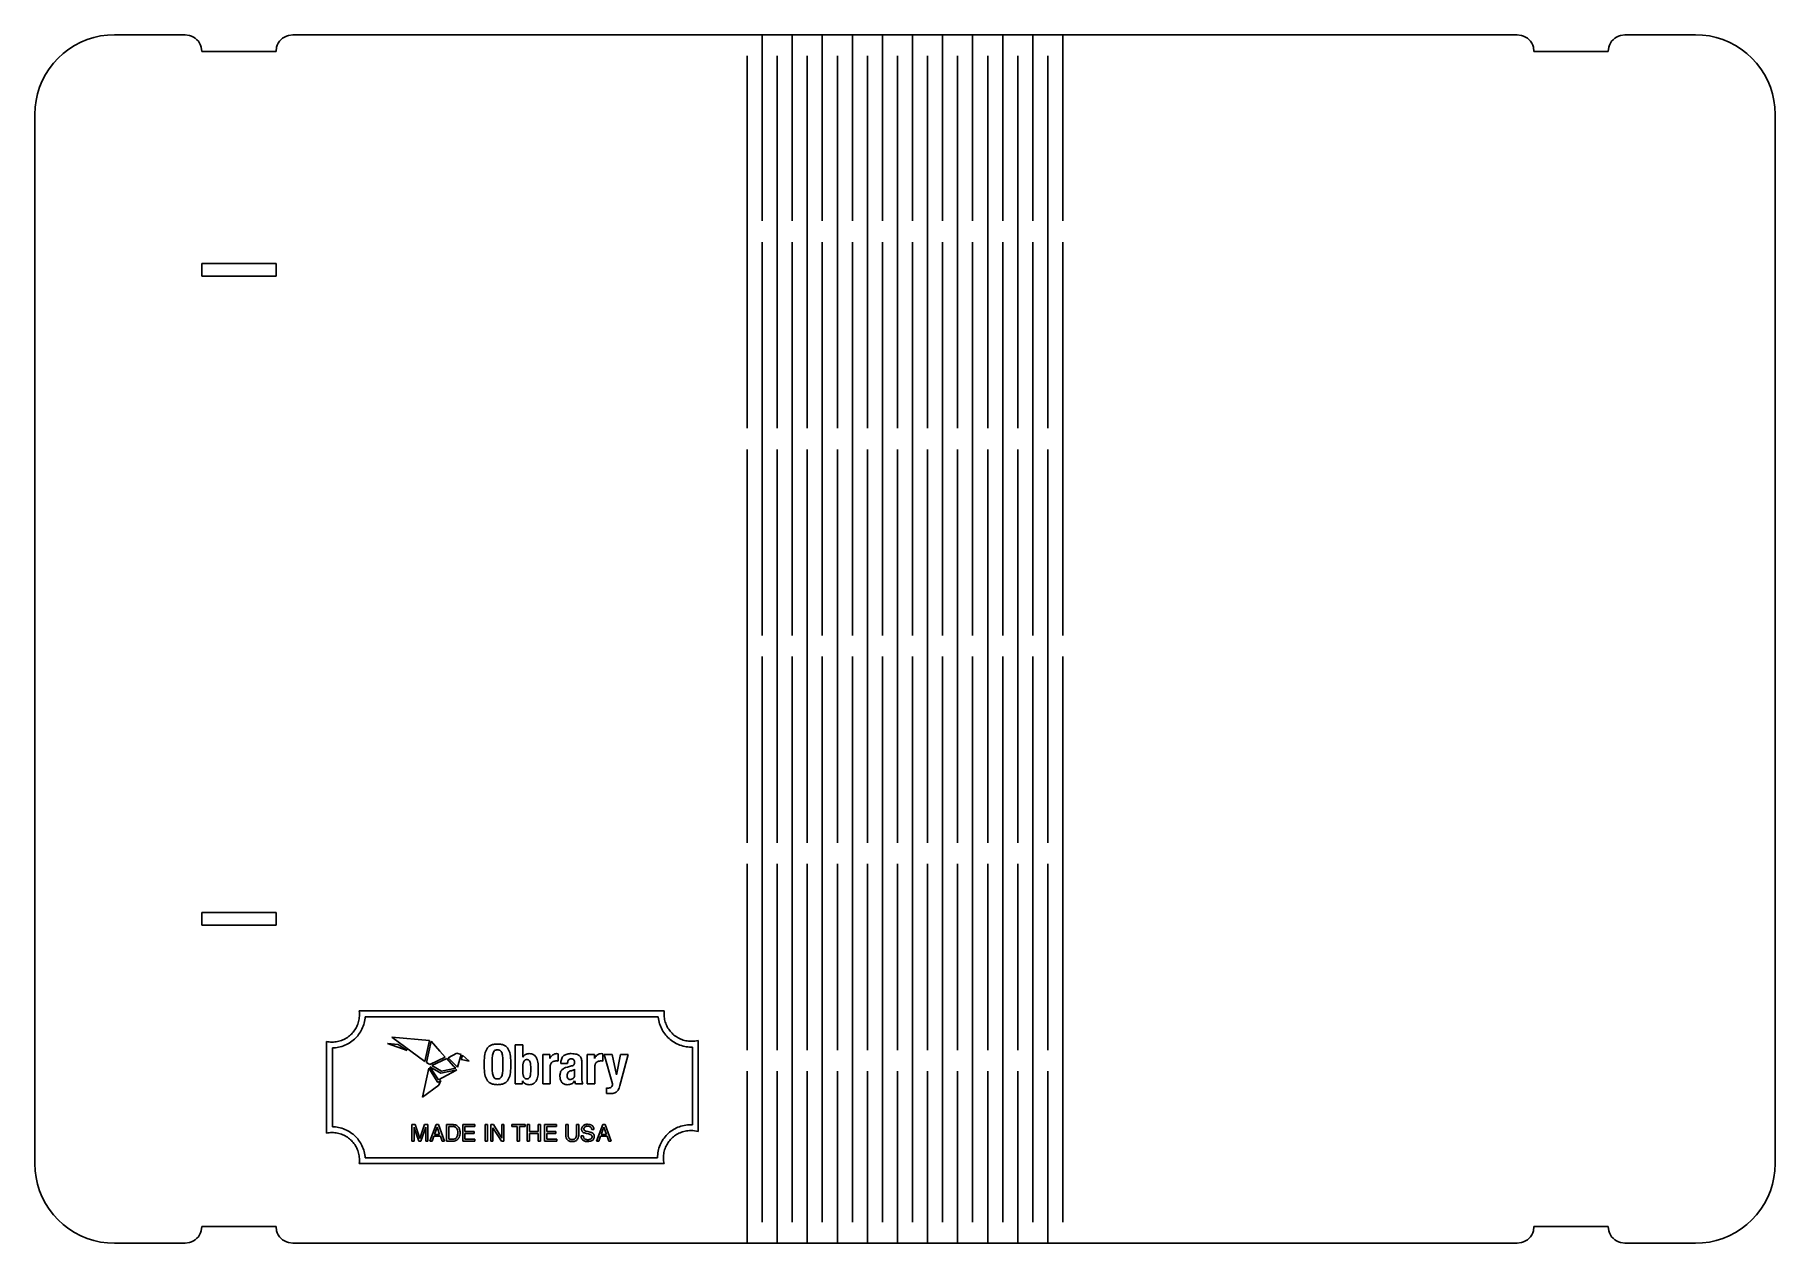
# Model space of a CAD drawing. Extents: x -104 to 104, y -72 to 72.
import ezdxf

# ---------------------------------------------------------------- set-up
doc = ezdxf.new("R2010")
doc.units = 0
doc.layers.get('0').update_dxf_attribs({"linetype": 'CONTINUOUS'})

msp = doc.modelspace()

# ---------------------------------------------------------------- linework, layer by layer
for p, q in [((-99.44, 71.11), (-100.15, 70.67)), ((-98.71, 71.5), (-99.44, 71.11)), ((-97.94, 71.82), (-98.71, 71.5)), ((-97.15, 72.07), (-97.94, 71.82)), ((-96.34, 72.25), (-97.15, 72.07)), ((-95.51, 72.35), (-96.34, 72.25)), ((-94.68, 72.39), (-95.51, 72.35)), ((-94.68, 72.39), (-86.21, 72.39)), ((-86.21, 72.39), (-85.69, 72.32)), ((-85.69, 72.32), (-85.44, 72.24)), ((-85.44, 72.24), (-85.21, 72.12)), ((-85.21, 72.12), (-84.99, 71.98)), ((-84.99, 71.98), (-84.79, 71.8)), ((-84.79, 71.8), (-84.62, 71.61)), ((-84.62, 71.61), (-84.48, 71.39)), ((-84.48, 71.39), (-84.36, 71.16)), ((-84.36, 71.16), (-84.28, 70.91)), ((-84.28, 70.91), (-84.21, 70.39)), ((-75.25, 70.91), (-75.32, 70.39)), ((-75.17, 71.16), (-75.25, 70.91)), ((-75.05, 71.39), (-75.17, 71.16)), ((-74.9, 71.61), (-75.05, 71.39)), ((-74.73, 71.8), (-74.9, 71.61)), ((-74.53, 71.98), (-74.73, 71.8)), ((-74.32, 72.12), (-74.53, 71.98)), ((-74.08, 72.24), (-74.32, 72.12)), ((-73.83, 72.32), (-74.08, 72.24)), ((-73.32, 72.39), (-73.83, 72.32)), ((-73.32, 72.39), (-18.91, 72.39)), ((-18.91, 72.39), (-17.11, 72.39)), ((-17.11, 72.39), (-17.11, 50.1)), ((-17.11, 72.39), (-15.31, 72.39)), ((-13.51, 72.39), (-15.31, 72.39)), ((-13.51, 72.39), (-13.51, 50.1)), ((-9.9, 72.39), (-13.51, 72.39)), ((-9.9, 72.39), (-9.9, 50.1)), ((-6.3, 72.39), (-9.9, 72.39)), ((-6.3, 72.39), (-6.3, 50.1)), ((-2.7, 72.39), (-6.3, 72.39)), ((-2.7, 72.39), (-2.7, 50.1)), ((0.9, 72.39), (-2.7, 72.39)), ((0.9, 72.39), (0.9, 50.1)), ((4.5, 72.39), (0.9, 72.39)), ((4.5, 72.39), (4.5, 50.1)), ((8.1, 72.39), (4.5, 72.39)), ((8.1, 72.39), (8.1, 50.1)), ((11.71, 72.39), (8.1, 72.39)), ((11.71, 72.39), (11.71, 50.1)), ((15.31, 72.39), (11.71, 72.39)), ((15.31, 72.39), (15.31, 50.1)), ((18.91, 72.39), (15.31, 72.39)), ((18.91, 72.39), (18.91, 50.1)), ((73.32, 72.39), (18.91, 72.39)), ((73.32, 72.39), (73.83, 72.32)), ((73.83, 72.32), (74.08, 72.24)), ((74.08, 72.24), (74.32, 72.12)), ((74.32, 72.12), (74.53, 71.98)), ((74.53, 71.98), (74.73, 71.8)), ((74.73, 71.8), (74.9, 71.61)), ((74.9, 71.61), (75.05, 71.39)), ((75.05, 71.39), (75.17, 71.16)), ((75.17, 71.16), (75.25, 70.91)), ((75.25, 70.91), (75.32, 70.39)), ((84.28, 70.91), (84.21, 70.39)), ((84.36, 71.16), (84.28, 70.91)), ((84.48, 71.39), (84.36, 71.16)), ((84.62, 71.61), (84.48, 71.39)), ((84.79, 71.8), (84.62, 71.61)), ((84.99, 71.98), (84.79, 71.8)), ((85.21, 72.12), (84.99, 71.98)), ((85.44, 72.24), (85.21, 72.12)), ((85.69, 72.32), (85.44, 72.24)), ((86.21, 72.39), (85.69, 72.32)), ((94.68, 72.39), (86.21, 72.39)), ((95.51, 72.35), (94.68, 72.39)), ((96.34, 72.25), (95.51, 72.35)), ((97.15, 72.07), (96.34, 72.25)), ((97.94, 71.82), (97.15, 72.07)), ((98.71, 71.5), (97.94, 71.82)), ((99.44, 71.11), (98.71, 71.5)), ((100.15, 70.67), (99.44, 71.11)), ((-101.98, 68.99), (-102.48, 68.33)), ((-101.42, 69.6), (-101.98, 68.99)), ((-100.8, 70.16), (-101.42, 69.6)), ((-100.15, 70.67), (-100.8, 70.16)), ((-75.32, 70.39), (-84.21, 70.39)), ((-18.91, 25.26), (-18.91, 69.85)), ((-15.31, 25.26), (-15.31, 69.85)), ((-11.71, 25.26), (-11.71, 69.85)), ((-8.1, 25.26), (-8.1, 69.85)), ((-4.5, 25.26), (-4.5, 69.85)), ((-0.9, 25.26), (-0.9, 69.85)), ((2.7, 25.26), (2.7, 69.85)), ((6.3, 25.26), (6.3, 69.85)), ((9.9, 25.26), (9.9, 69.85)), ((13.51, 25.26), (13.51, 69.85)), ((17.11, 25.26), (17.11, 69.85)), ((84.21, 70.39), (75.32, 70.39)), ((100.8, 70.16), (100.15, 70.67)), ((101.42, 69.6), (100.8, 70.16)), ((101.98, 68.99), (101.42, 69.6)), ((102.48, 68.33), (101.98, 68.99)), ((-103.31, 66.89), (-103.63, 66.12)), ((-102.93, 67.63), (-103.31, 66.89)), ((-102.48, 68.33), (-102.93, 67.63)), ((102.93, 67.63), (102.48, 68.33)), ((103.31, 66.89), (102.93, 67.63)), ((103.63, 66.12), (103.31, 66.89)), ((-103.88, 65.33), (-104.06, 64.52)), ((-103.63, 66.12), (-103.88, 65.33)), ((103.88, 65.33), (103.63, 66.12)), ((104.06, 64.52), (103.88, 65.33)), ((-104.17, 63.7), (-104.21, 62.86)), ((-104.21, 62.86), (-104.21, -18.1)), ((-104.06, 64.52), (-104.17, 63.7)), ((104.17, 63.7), (104.06, 64.52)), ((104.21, 62.86), (104.17, 63.7)), ((104.21, 62.86), (104.21, -62.86)), ((-17.11, 47.56), (-17.11, 0.43)), ((-13.51, 47.56), (-13.51, 0.43)), ((-9.9, 47.56), (-9.9, 0.43)), ((-6.3, 47.56), (-6.3, 0.43)), ((-2.7, 47.56), (-2.7, 0.43)), ((0.9, 47.56), (0.9, 0.43)), ((4.5, 47.56), (4.5, 0.43)), ((8.1, 47.56), (8.1, 0.43)), ((11.71, 47.56), (11.71, 0.43)), ((15.31, 47.56), (15.31, 0.43)), ((18.91, 47.56), (18.91, 0.43)), ((-84.21, 44.99), (-75.32, 44.99)), ((-84.21, 43.47), (-84.21, 44.99)), ((-75.32, 44.99), (-75.32, 43.47)), ((-75.32, 43.47), (-84.21, 43.47)), ((-18.91, -24.41), (-18.91, 22.72)), ((-15.31, -24.41), (-15.31, 22.72)), ((-11.71, -24.41), (-11.71, 22.72)), ((-8.1, -24.41), (-8.1, 22.72)), ((-4.5, -24.41), (-4.5, 22.72)), ((-0.9, -24.41), (-0.9, 22.72)), ((2.7, -24.41), (2.7, 22.72)), ((6.3, -24.41), (6.3, 22.72)), ((9.9, -24.41), (9.9, 22.72)), ((13.51, -24.41), (13.51, 22.72)), ((17.11, -24.41), (17.11, 22.72)), ((-17.11, -2.11), (-17.11, -60.32)), ((-13.51, -2.11), (-13.51, -69.85)), ((-9.9, -2.11), (-9.9, -69.85)), ((-6.3, -2.11), (-6.3, -60.32)), ((-2.7, -2.11), (-2.7, -69.85)), ((0.9, -2.11), (0.9, -69.85)), ((4.5, -2.11), (4.5, -69.85)), ((8.1, -2.11), (8.1, -69.85)), ((11.71, -2.11), (11.71, -60.32)), ((15.31, -2.11), (15.31, -60.32)), ((18.91, -2.11), (18.91, -60.32)), ((-104.21, -58.1), (-104.21, -18.1)), ((-18.91, -49.25), (-18.91, -26.95)), ((-15.31, -49.25), (-15.31, -26.95)), ((-11.71, -49.25), (-11.71, -26.95)), ((-8.1, -49.25), (-8.1, -26.95)), ((-4.5, -49.25), (-4.5, -26.95)), ((-0.9, -49.25), (-0.9, -26.95)), ((2.7, -49.25), (2.7, -26.95)), ((6.3, -49.25), (6.3, -26.95)), ((9.9, -49.25), (9.9, -26.95)), ((13.51, -49.25), (13.51, -26.95)), ((17.11, -49.25), (17.11, -26.95)), ((-84.21, -34.29), (-84.21, -32.77)), ((-84.21, -32.77), (-75.32, -32.77)), ((-75.32, -32.77), (-75.32, -34.29)), ((-75.32, -34.29), (-84.21, -34.29)), ((-65.48, -45.99), (-65.44, -45.83)), ((-65.44, -45.83), (-65.4, -45.67)), ((-65.4, -45.67), (-65.37, -45.51)), ((-65.37, -44.56), (-28.84, -44.56)), ((-65.34, -44.78), (-65.37, -44.56)), ((-65.37, -45.51), (-65.35, -45.35)), ((-65.35, -45.35), (-65.34, -45.18)), ((-65.34, -45.01), (-65.34, -44.78)), ((-65.34, -45.18), (-65.34, -45.01)), ((-64.72, -45.81), (-64.76, -46.01)), ((-64.68, -45.62), (-64.72, -45.81)), ((-64.65, -45.42), (-64.68, -45.62)), ((-64.64, -45.26), (-64.65, -45.42)), ((-29.55, -45.26), (-64.64, -45.26)), ((-29.54, -45.32), (-29.55, -45.26)), ((-29.52, -45.52), (-29.54, -45.32)), ((-29.48, -45.72), (-29.52, -45.52)), ((-29.44, -45.91), (-29.48, -45.72)), ((-28.84, -44.56), (-28.86, -44.73)), ((-28.86, -44.73), (-28.86, -44.91)), ((-28.86, -44.91), (-28.86, -45.08)), ((-28.86, -45.08), (-28.85, -45.25)), ((-28.85, -45.25), (-28.82, -45.41)), ((-28.82, -45.41), (-28.8, -45.58)), ((-28.8, -45.58), (-28.76, -45.73)), ((-28.76, -45.73), (-28.72, -45.89)), ((-67.2, -47.97), (-67.05, -47.9)), ((-67.05, -47.9), (-66.92, -47.82)), ((-66.92, -47.82), (-66.78, -47.73)), ((-66.78, -47.73), (-66.66, -47.64)), ((-66.66, -47.64), (-66.53, -47.54)), ((-66.53, -47.54), (-66.41, -47.44)), ((-66.41, -47.44), (-66.3, -47.33)), ((-66.3, -47.33), (-66.19, -47.22)), ((-66.19, -47.22), (-66.09, -47.1)), ((-66.09, -47.1), (-65.99, -46.97)), ((-65.99, -46.97), (-65.9, -46.84)), ((-65.8, -47.83), (-65.94, -47.96)), ((-65.9, -46.84), (-65.81, -46.71)), ((-65.81, -46.71), (-65.73, -46.57)), ((-65.67, -47.69), (-65.8, -47.83)), ((-65.73, -46.57), (-65.66, -46.43)), ((-65.54, -47.54), (-65.67, -47.69)), ((-65.66, -46.43), (-65.59, -46.29)), ((-65.59, -46.29), (-65.54, -46.14)), ((-65.54, -46.14), (-65.48, -45.99)), ((-65.43, -47.39), (-65.54, -47.54)), ((-65.32, -47.24), (-65.43, -47.39)), ((-65.21, -47.08), (-65.32, -47.24)), ((-65.12, -46.91), (-65.21, -47.08)), ((-65.03, -46.74), (-65.12, -46.91)), ((-64.95, -46.56), (-65.03, -46.74)), ((-64.88, -46.38), (-64.95, -46.56)), ((-64.81, -46.19), (-64.88, -46.38)), ((-64.76, -46.01), (-64.81, -46.19)), ((-61.47, -47.71), (-57.49, -50.6)), ((-56.96, -48.1), (-61.47, -47.71)), ((-29.39, -46.1), (-29.44, -45.91)), ((-29.32, -46.28), (-29.39, -46.1)), ((-29.25, -46.46), (-29.32, -46.28)), ((-29.17, -46.64), (-29.25, -46.46)), ((-29.08, -46.81), (-29.17, -46.64)), ((-28.99, -46.98), (-29.08, -46.81)), ((-28.88, -47.14), (-28.99, -46.98)), ((-28.77, -47.3), (-28.88, -47.14)), ((-28.66, -47.45), (-28.77, -47.3)), ((-28.72, -45.89), (-28.66, -46.04)), ((-28.66, -46.04), (-28.6, -46.19)), ((-28.53, -47.59), (-28.66, -47.45)), ((-28.6, -46.19), (-28.54, -46.34)), ((-28.54, -46.34), (-28.47, -46.48)), ((-28.4, -47.73), (-28.53, -47.59)), ((-28.47, -46.48), (-28.39, -46.62)), ((-28.26, -47.86), (-28.4, -47.73)), ((-28.39, -46.62), (-28.3, -46.75)), ((-28.3, -46.75), (-28.21, -46.88)), ((-28.12, -47.99), (-28.26, -47.86)), ((-28.21, -46.88), (-28.11, -47)), ((-28.11, -47), (-28.01, -47.12)), ((-28.01, -47.12), (-27.9, -47.23)), ((-27.9, -47.23), (-27.79, -47.34)), ((-27.79, -47.34), (-27.67, -47.45)), ((-27.67, -47.45), (-27.55, -47.54)), ((-27.55, -47.54), (-27.42, -47.64)), ((-27.42, -47.64), (-27.28, -47.72)), ((-27.28, -47.72), (-27.15, -47.8)), ((-27.15, -47.8), (-27, -47.87)), ((-27, -47.87), (-26.86, -47.94)), ((-69.27, -48.23), (-69.11, -48.26)), ((-69.27, -59.2), (-69.27, -48.23)), ((-69.11, -48.26), (-68.95, -48.28)), ((-68.95, -48.28), (-68.79, -48.29)), ((-68.79, -48.29), (-68.62, -48.29)), ((-68.62, -48.29), (-68.45, -48.29)), ((-68.57, -48.99), (-68.57, -58.44)), ((-68.42, -48.99), (-68.57, -48.99)), ((-68.45, -48.29), (-68.28, -48.28)), ((-68.21, -48.97), (-68.42, -48.99)), ((-68.28, -48.28), (-68.12, -48.25)), ((-68.01, -48.95), (-68.21, -48.97)), ((-68.12, -48.25), (-67.96, -48.23)), ((-67.82, -48.91), (-68.01, -48.95)), ((-67.96, -48.23), (-67.8, -48.19)), ((-67.62, -48.87), (-67.82, -48.91)), ((-67.8, -48.19), (-67.64, -48.14)), ((-67.64, -48.14), (-67.49, -48.09)), ((-67.44, -48.81), (-67.62, -48.87)), ((-67.49, -48.09), (-67.34, -48.03)), ((-67.25, -48.75), (-67.44, -48.81)), ((-67.34, -48.03), (-67.2, -47.97)), ((-67.07, -48.68), (-67.25, -48.75)), ((-66.89, -48.6), (-67.07, -48.68)), ((-66.72, -48.51), (-66.89, -48.6)), ((-66.55, -48.42), (-66.72, -48.51)), ((-66.39, -48.31), (-66.55, -48.42)), ((-66.24, -48.2), (-66.39, -48.31)), ((-66.08, -48.08), (-66.24, -48.2)), ((-65.94, -47.96), (-66.08, -48.08)), ((-59.62, -49.32), (-61.97, -48.47)), ((-61.97, -48.47), (-60.71, -48.58)), ((-60.71, -48.58), (-59.62, -49.32)), ((-57.49, -50.6), (-56.96, -48.1)), ((-57.31, -50.73), (-56.76, -48.2)), ((-56.76, -48.2), (-55.7, -49.38)), ((-55.7, -49.38), (-55.06, -50.11)), ((-54.72, -50.18), (-53.65, -49.61)), ((-53.65, -49.61), (-53.13, -49.77)), ((-53.13, -49.77), (-53.57, -51.3)), ((-53, -49.86), (-53.13, -50.38)), ((-52.18, -50.58), (-53, -49.86)), ((-50.37, -50.21), (-50.34, -49.98)), ((-50.34, -49.98), (-50.31, -49.77)), ((-50.31, -49.77), (-50.26, -49.56)), ((-50.26, -49.56), (-50.2, -49.38)), ((-50.2, -49.38), (-50.13, -49.21)), ((-50.13, -49.21), (-50.08, -49.13)), ((-50.08, -49.13), (-50.04, -49.06)), ((-50.04, -49.06), (-49.98, -48.99)), ((-49.98, -48.99), (-49.93, -48.92)), ((-49.93, -48.92), (-49.86, -48.86)), ((-49.86, -48.86), (-49.8, -48.8)), ((-49.8, -48.8), (-49.72, -48.75)), ((-49.72, -48.75), (-49.65, -48.71)), ((-49.65, -48.71), (-49.56, -48.67)), ((-49.56, -48.67), (-49.47, -48.63)), ((-49.47, -48.63), (-49.38, -48.6)), ((-49.41, -50), (-49.43, -50.16)), ((-49.39, -49.86), (-49.41, -50)), ((-49.36, -49.73), (-49.39, -49.86)), ((-49.38, -48.6), (-49.27, -48.57)), ((-49.33, -49.62), (-49.36, -49.73)), ((-49.29, -49.52), (-49.33, -49.62)), ((-49.25, -49.44), (-49.29, -49.52)), ((-49.27, -48.57), (-49.17, -48.55)), ((-49.2, -49.37), (-49.25, -49.44)), ((-49.14, -49.32), (-49.2, -49.37)), ((-49.17, -48.55), (-49.05, -48.54)), ((-49.07, -49.28), (-49.14, -49.32)), ((-48.99, -49.25), (-49.07, -49.28)), ((-49.05, -48.54), (-48.93, -48.53)), ((-48.9, -49.23), (-48.99, -49.25)), ((-48.93, -48.53), (-48.8, -48.53)), ((-48.8, -49.22), (-48.9, -49.23)), ((-48.8, -48.53), (-48.67, -48.53)), ((-48.7, -49.23), (-48.8, -49.22)), ((-48.61, -49.25), (-48.7, -49.23)), ((-48.67, -48.53), (-48.55, -48.54)), ((-48.53, -49.28), (-48.61, -49.25)), ((-48.55, -48.54), (-48.43, -48.55)), ((-48.46, -49.32), (-48.53, -49.28)), ((-48.4, -49.37), (-48.46, -49.32)), ((-48.43, -48.55), (-48.32, -48.57)), ((-48.35, -49.44), (-48.4, -49.37)), ((-48.3, -49.52), (-48.35, -49.44)), ((-48.32, -48.57), (-48.22, -48.6)), ((-48.26, -49.62), (-48.3, -49.52)), ((-48.23, -49.73), (-48.26, -49.62)), ((-48.21, -49.86), (-48.23, -49.73)), ((-48.22, -48.6), (-48.12, -48.63)), ((-48.19, -50), (-48.21, -49.86)), ((-48.17, -50.16), (-48.19, -50)), ((-48.12, -48.63), (-48.03, -48.67)), ((-48.03, -48.67), (-47.95, -48.71)), ((-47.95, -48.71), (-47.87, -48.75)), ((-47.87, -48.75), (-47.8, -48.8)), ((-47.8, -48.8), (-47.73, -48.86)), ((-47.73, -48.86), (-47.67, -48.92)), ((-47.67, -48.92), (-47.61, -48.99)), ((-47.61, -48.99), (-47.56, -49.06)), ((-47.56, -49.06), (-47.51, -49.13)), ((-47.51, -49.13), (-47.47, -49.21)), ((-47.47, -49.21), (-47.39, -49.38)), ((-47.39, -49.38), (-47.33, -49.56)), ((-47.33, -49.56), (-47.29, -49.77)), ((-47.29, -49.77), (-47.25, -49.98)), ((-47.25, -49.98), (-47.23, -50.21)), ((-46.67, -48.62), (-45.77, -48.62)), ((-46.67, -53.3), (-46.67, -48.62)), ((-45.77, -48.62), (-45.77, -50.1)), ((-45.77, -50.1), (-45.68, -50)), ((-45.68, -50), (-45.6, -49.92)), ((-45.6, -49.92), (-45.52, -49.84)), ((-45.52, -49.84), (-45.43, -49.79)), ((-45.43, -49.79), (-45.33, -49.74)), ((-45.33, -49.74), (-45.23, -49.71)), ((-45.23, -49.71), (-45.11, -49.69)), ((-45.11, -49.69), (-44.99, -49.68)), ((-44.99, -49.68), (-44.86, -49.69)), ((-44.86, -49.69), (-44.73, -49.71)), ((-44.73, -49.71), (-44.62, -49.74)), ((-44.62, -49.74), (-44.51, -49.79)), ((-44.51, -49.79), (-44.41, -49.85)), ((-44.41, -49.85), (-44.32, -49.92)), ((-44.32, -49.92), (-44.24, -50.01)), ((-44.24, -50.01), (-44.17, -50.12)), ((-43.39, -53.3), (-43.39, -49.77)), ((-43.39, -49.77), (-42.52, -49.77)), ((-42.52, -49.77), (-42.52, -50.25)), ((-42.44, -50.12), (-42.36, -50.01)), ((-42.36, -50.01), (-42.27, -49.92)), ((-42.27, -49.92), (-42.17, -49.84)), ((-42.17, -49.84), (-42.07, -49.77)), ((-42.07, -49.77), (-41.96, -49.72)), ((-41.96, -49.72), (-41.83, -49.69)), ((-41.83, -49.69), (-41.7, -49.68)), ((-41.7, -49.68), (-41.53, -49.69)), ((-41.53, -49.69), (-41.53, -50.56)), ((-41, -50.07), (-40.93, -49.99)), ((-40.93, -49.99), (-40.85, -49.92)), ((-40.85, -49.92), (-40.76, -49.86)), ((-40.76, -49.86), (-40.66, -49.81)), ((-40.66, -49.81), (-40.56, -49.77)), ((-40.56, -49.77), (-40.45, -49.74)), ((-40.45, -49.74), (-40.34, -49.71)), ((-40.34, -49.71), (-40.22, -49.69)), ((-40.22, -49.69), (-40.1, -49.68)), ((-40.1, -49.68), (-39.97, -49.68)), ((-39.97, -49.68), (-39.78, -49.69)), ((-39.78, -49.69), (-39.61, -49.7)), ((-39.61, -49.7), (-39.45, -49.73)), ((-39.45, -49.73), (-39.32, -49.76)), ((-39.32, -49.76), (-39.2, -49.8)), ((-39.2, -49.8), (-39.09, -49.86)), ((-39.09, -49.86), (-39, -49.92)), ((-39, -49.92), (-38.93, -49.98)), ((-38.93, -49.98), (-38.86, -50.06)), ((-38.05, -49.77), (-37.18, -49.77)), ((-38.05, -53.3), (-38.05, -49.77)), ((-37.18, -49.77), (-37.18, -50.25)), ((-37.09, -50.12), (-37.02, -50.01)), ((-37.02, -50.01), (-36.93, -49.92)), ((-36.93, -49.92), (-36.83, -49.84)), ((-36.83, -49.84), (-36.73, -49.77)), ((-36.73, -49.77), (-36.61, -49.72)), ((-36.61, -49.72), (-36.49, -49.69)), ((-36.49, -49.69), (-36.35, -49.68)), ((-36.35, -49.68), (-36.19, -49.69)), ((-36.19, -49.69), (-36.19, -50.56)), ((-35.02, -53.3), (-36.01, -49.77)), ((-36.01, -49.77), (-35.07, -49.77)), ((-35.07, -49.77), (-34.54, -52.21)), ((-34.54, -52.21), (-34.07, -49.77)), ((-34.07, -49.77), (-33.16, -49.77)), ((-33.16, -49.77), (-34.02, -53.07)), ((-27.97, -48.11), (-28.12, -47.99)), ((-27.81, -48.22), (-27.97, -48.11)), ((-27.65, -48.32), (-27.81, -48.22)), ((-27.48, -48.42), (-27.65, -48.32)), ((-27.31, -48.5), (-27.48, -48.42)), ((-27.13, -48.58), (-27.31, -48.5)), ((-26.95, -48.66), (-27.13, -48.58)), ((-26.77, -48.72), (-26.95, -48.66)), ((-26.86, -47.94), (-26.71, -48)), ((-26.58, -48.77), (-26.77, -48.72)), ((-26.71, -48), (-26.56, -48.05)), ((-26.38, -48.82), (-26.58, -48.77)), ((-26.56, -48.05), (-26.4, -48.09)), ((-26.4, -48.09), (-26.24, -48.13)), ((-26.19, -48.85), (-26.38, -48.82)), ((-26.24, -48.13), (-26.08, -48.16)), ((-25.99, -48.88), (-26.19, -48.85)), ((-26.08, -48.16), (-25.92, -48.18)), ((-25.79, -48.89), (-25.99, -48.88)), ((-25.92, -48.18), (-25.75, -48.19)), ((-25.58, -48.9), (-25.79, -48.89)), ((-25.75, -48.19), (-25.58, -48.2)), ((-25.58, -48.2), (-25.37, -48.19)), ((-25.46, -48.89), (-25.58, -48.9)), ((-25.46, -58.19), (-25.46, -48.89)), ((-25.37, -48.19), (-25.16, -48.17)), ((-25.16, -48.17), (-24.96, -48.14)), ((-24.96, -48.14), (-24.76, -48.09)), ((-24.76, -48.09), (-24.76, -59.01)), ((-57.78, -54.88), (-57.03, -51.42)), ((-56.92, -50.97), (-57.31, -50.73)), ((-57.03, -51.42), (-55.95, -53.12)), ((-55.06, -50.11), (-56.92, -50.97)), ((-55.59, -52.03), (-56.9, -51.25)), ((-56.9, -51.25), (-55.88, -52.83)), ((-56.67, -51.11), (-54.88, -50.28)), ((-55.5, -51.76), (-56.67, -51.11)), ((-55.88, -52.83), (-53.77, -51.68)), ((-53.66, -51.61), (-55.59, -52.03)), ((-53.8, -51.41), (-55.5, -51.76)), ((-54.88, -50.28), (-54.06, -51.16)), ((-53.91, -50.97), (-54.72, -50.18)), ((-54.06, -51.16), (-53.8, -51.41)), ((-53.57, -51.3), (-53.91, -50.97)), ((-53.77, -51.68), (-53.66, -51.61)), ((-53.13, -50.38), (-52.18, -50.58)), ((-50.39, -50.7), (-50.38, -50.45)), ((-50.39, -50.96), (-50.39, -50.7)), ((-50.39, -51.22), (-50.39, -50.96)), ((-50.38, -51.47), (-50.39, -51.22)), ((-50.38, -50.45), (-50.37, -50.21)), ((-50.37, -51.71), (-50.38, -51.47)), ((-50.34, -51.94), (-50.37, -51.71)), ((-50.31, -52.16), (-50.34, -51.94)), ((-49.44, -50.53), (-49.45, -50.96)), ((-49.45, -50.96), (-49.44, -51.4)), ((-49.43, -50.16), (-49.44, -50.53)), ((-49.44, -51.4), (-49.43, -51.76)), ((-49.43, -51.76), (-49.41, -51.92)), ((-49.41, -51.92), (-49.39, -52.07)), ((-49.39, -52.07), (-49.36, -52.19)), ((-48.23, -52.19), (-48.21, -52.07)), ((-48.21, -52.07), (-48.19, -51.92)), ((-48.19, -51.92), (-48.17, -51.76)), ((-48.15, -50.53), (-48.17, -50.16)), ((-48.17, -51.76), (-48.15, -51.4)), ((-48.15, -50.96), (-48.15, -50.53)), ((-48.15, -51.4), (-48.15, -50.96)), ((-47.25, -51.94), (-47.29, -52.16)), ((-47.23, -51.71), (-47.25, -51.94)), ((-47.23, -50.21), (-47.21, -50.45)), ((-47.21, -51.47), (-47.23, -51.71)), ((-47.21, -50.45), (-47.21, -50.7)), ((-47.21, -50.7), (-47.2, -50.96)), ((-47.2, -50.96), (-47.21, -51.22)), ((-47.21, -51.22), (-47.21, -51.47)), ((-45.76, -51.27), (-45.77, -51.54)), ((-45.77, -51.54), (-45.76, -51.81)), ((-45.75, -51.03), (-45.76, -51.27)), ((-45.76, -51.81), (-45.75, -52.04)), ((-45.72, -50.83), (-45.75, -51.03)), ((-45.75, -52.04), (-45.72, -52.24)), ((-45.7, -50.75), (-45.72, -50.83)), ((-45.68, -50.67), (-45.7, -50.75)), ((-45.65, -50.6), (-45.68, -50.67)), ((-45.61, -50.54), (-45.65, -50.6)), ((-45.58, -50.49), (-45.61, -50.54)), ((-45.53, -50.45), (-45.58, -50.49)), ((-45.48, -50.42), (-45.53, -50.45)), ((-45.42, -50.4), (-45.48, -50.42)), ((-45.36, -50.38), (-45.42, -50.4)), ((-45.29, -50.38), (-45.36, -50.38)), ((-45.22, -50.38), (-45.29, -50.38)), ((-45.15, -50.4), (-45.22, -50.38)), ((-45.1, -50.42), (-45.15, -50.4)), ((-45.05, -50.45), (-45.1, -50.42)), ((-45, -50.49), (-45.05, -50.45)), ((-44.96, -50.54), (-45, -50.49)), ((-44.93, -50.6), (-44.96, -50.54)), ((-44.9, -50.67), (-44.93, -50.6)), ((-44.88, -50.75), (-44.9, -50.67)), ((-44.86, -50.83), (-44.88, -50.75)), ((-44.83, -51.03), (-44.86, -50.83)), ((-44.86, -52.24), (-44.83, -52.04)), ((-44.82, -51.27), (-44.83, -51.03)), ((-44.83, -52.04), (-44.82, -51.81)), ((-44.81, -51.54), (-44.82, -51.27)), ((-44.82, -51.81), (-44.81, -51.54)), ((-44.17, -50.12), (-44.11, -50.24)), ((-44.11, -50.24), (-44.06, -50.37)), ((-44.06, -50.37), (-44.01, -50.53)), ((-44.01, -50.53), (-43.97, -50.69)), ((-43.97, -50.69), (-43.94, -50.88)), ((-43.94, -50.88), (-43.92, -51.08)), ((-43.92, -52), (-43.94, -52.2)), ((-43.92, -51.08), (-43.91, -51.3)), ((-43.91, -51.78), (-43.92, -52)), ((-43.91, -51.3), (-43.91, -51.54)), ((-43.91, -51.54), (-43.91, -51.78)), ((-42.52, -50.25), (-42.44, -50.12)), ((-42.47, -51.02), (-42.48, -51.1)), ((-42.48, -51.1), (-42.48, -51.18)), ((-42.48, -51.18), (-42.48, -53.3)), ((-42.45, -50.95), (-42.47, -51.02)), ((-42.42, -50.89), (-42.45, -50.95)), ((-42.39, -50.83), (-42.42, -50.89)), ((-42.36, -50.78), (-42.39, -50.83)), ((-42.31, -50.73), (-42.36, -50.78)), ((-42.27, -50.69), (-42.31, -50.73)), ((-42.22, -50.65), (-42.27, -50.69)), ((-42.16, -50.62), (-42.22, -50.65)), ((-42.11, -50.6), (-42.16, -50.62)), ((-42.05, -50.58), (-42.11, -50.6)), ((-41.93, -50.56), (-42.05, -50.58)), ((-41.81, -50.55), (-41.93, -50.56)), ((-41.67, -50.55), (-41.81, -50.55)), ((-41.53, -50.56), (-41.67, -50.55)), ((-41.31, -52.15), (-41.29, -52.05)), ((-41.29, -52.05), (-41.27, -51.96)), ((-41.27, -51.96), (-41.24, -51.87)), ((-41.24, -51.87), (-41.2, -51.79)), ((-41.21, -50.77), (-41.2, -50.62)), ((-41.21, -50.86), (-41.21, -50.77)), ((-40.4, -50.86), (-41.21, -50.86)), ((-41.2, -50.62), (-41.18, -50.49)), ((-41.2, -51.79), (-41.16, -51.72)), ((-41.18, -50.49), (-41.15, -50.37)), ((-41.16, -51.72), (-41.11, -51.65)), ((-41.15, -50.37), (-41.11, -50.26)), ((-41.11, -50.26), (-41.06, -50.16)), ((-41.11, -51.65), (-41.05, -51.59)), ((-41.06, -50.16), (-41, -50.07)), ((-41.05, -51.59), (-40.99, -51.53)), ((-40.99, -51.53), (-40.91, -51.48)), ((-40.91, -51.48), (-40.83, -51.43)), ((-40.83, -51.43), (-40.74, -51.39)), ((-40.74, -51.39), (-40.65, -51.35)), ((-40.65, -51.35), (-40.43, -51.28)), ((-40.43, -52.08), (-40.45, -52.18)), ((-40.43, -51.28), (-39.92, -51.14)), ((-40.39, -51.99), (-40.43, -52.08)), ((-40.39, -50.66), (-40.4, -50.76)), ((-40.4, -50.76), (-40.4, -50.86)), ((-40.37, -50.57), (-40.39, -50.66)), ((-40.34, -51.91), (-40.39, -51.99)), ((-40.34, -50.49), (-40.37, -50.57)), ((-40.29, -50.42), (-40.34, -50.49)), ((-40.27, -51.85), (-40.34, -51.91)), ((-40.23, -50.37), (-40.29, -50.42)), ((-40.18, -51.79), (-40.27, -51.85)), ((-40.16, -50.33), (-40.23, -50.37)), ((-40.07, -51.75), (-40.18, -51.79)), ((-40.07, -50.31), (-40.16, -50.33)), ((-39.98, -50.3), (-40.07, -50.31)), ((-39.94, -51.72), (-40.07, -51.75)), ((-39.87, -50.31), (-39.98, -50.3)), ((-39.85, -51.69), (-39.94, -51.72)), ((-39.92, -51.14), (-39.82, -51.12)), ((-39.78, -50.33), (-39.87, -50.31)), ((-39.75, -51.65), (-39.85, -51.69)), ((-39.82, -51.12), (-39.75, -51.08)), ((-39.71, -50.36), (-39.78, -50.33)), ((-39.75, -51.08), (-39.68, -51.04)), ((-39.65, -51.6), (-39.75, -51.65)), ((-39.65, -50.41), (-39.71, -50.36)), ((-39.68, -51.04), (-39.64, -51)), ((-39.61, -50.48), (-39.65, -50.41)), ((-39.56, -51.54), (-39.65, -51.6)), ((-39.64, -51), (-39.6, -50.95)), ((-39.58, -50.55), (-39.61, -50.48)), ((-39.6, -50.95), (-39.57, -50.89)), ((-39.56, -50.64), (-39.58, -50.55)), ((-39.57, -50.89), (-39.56, -50.81)), ((-39.56, -50.73), (-39.56, -50.64)), ((-39.56, -50.81), (-39.56, -50.73)), ((-39.56, -52.23), (-39.56, -51.54)), ((-38.86, -50.06), (-38.81, -50.14)), ((-38.81, -50.14), (-38.77, -50.23)), ((-38.77, -50.23), (-38.74, -50.33)), ((-38.74, -50.33), (-38.72, -50.43)), ((-38.72, -50.43), (-38.7, -50.53)), ((-38.7, -50.53), (-38.69, -50.65)), ((-38.69, -50.65), (-38.69, -50.76)), ((-38.69, -50.76), (-38.69, -52.62)), ((-37.18, -50.25), (-37.09, -50.12)), ((-37.12, -51.02), (-37.14, -51.1)), ((-37.14, -51.1), (-37.14, -51.18)), ((-37.14, -51.18), (-37.14, -53.3)), ((-37.11, -50.95), (-37.12, -51.02)), ((-37.08, -50.89), (-37.11, -50.95)), ((-37.05, -50.83), (-37.08, -50.89)), ((-37.01, -50.78), (-37.05, -50.83)), ((-36.97, -50.73), (-37.01, -50.78)), ((-36.92, -50.69), (-36.97, -50.73)), ((-36.87, -50.65), (-36.92, -50.69)), ((-36.82, -50.62), (-36.87, -50.65)), ((-36.77, -50.6), (-36.82, -50.62)), ((-36.71, -50.58), (-36.77, -50.6)), ((-36.59, -50.56), (-36.71, -50.58)), ((-36.47, -50.55), (-36.59, -50.56)), ((-36.33, -50.55), (-36.47, -50.55)), ((-36.19, -50.56), (-36.33, -50.55)), ((-18.91, -62.86), (-18.91, -51.79)), ((-15.31, -62.86), (-15.31, -51.79)), ((-11.71, -62.86), (-11.71, -51.79)), ((-8.1, -62.86), (-8.1, -51.79)), ((-4.5, -62.86), (-4.5, -51.79)), ((-0.9, -62.86), (-0.9, -51.79)), ((2.7, -62.86), (2.7, -51.79)), ((6.3, -62.86), (6.3, -51.79)), ((9.9, -62.86), (9.9, -51.79)), ((13.51, -62.86), (13.51, -51.79)), ((17.11, -62.86), (17.11, -51.79)), ((-55.83, -53.44), (-57.78, -54.88)), ((-55.95, -53.12), (-55.59, -52.91)), ((-55.59, -52.91), (-55.83, -53.44)), ((-50.26, -52.36), (-50.31, -52.16)), ((-50.2, -52.54), (-50.26, -52.36)), ((-50.13, -52.71), (-50.2, -52.54)), ((-50.08, -52.79), (-50.13, -52.71)), ((-50.04, -52.87), (-50.08, -52.79)), ((-49.98, -52.94), (-50.04, -52.87)), ((-49.93, -53), (-49.98, -52.94)), ((-49.86, -53.06), (-49.93, -53)), ((-49.8, -53.12), (-49.86, -53.06)), ((-49.72, -53.17), (-49.8, -53.12)), ((-49.65, -53.22), (-49.72, -53.17)), ((-49.56, -53.26), (-49.65, -53.22)), ((-49.47, -53.29), (-49.56, -53.26)), ((-49.38, -53.32), (-49.47, -53.29)), ((-49.27, -53.35), (-49.38, -53.32)), ((-49.36, -52.19), (-49.33, -52.3)), ((-49.33, -52.3), (-49.29, -52.4)), ((-49.29, -52.4), (-49.25, -52.48)), ((-49.17, -53.37), (-49.27, -53.35)), ((-49.25, -52.48), (-49.2, -52.55)), ((-49.2, -52.55), (-49.14, -52.61)), ((-49.05, -53.38), (-49.17, -53.37)), ((-49.14, -52.61), (-49.07, -52.65)), ((-49.07, -52.65), (-48.99, -52.68)), ((-48.93, -53.39), (-49.05, -53.38)), ((-48.99, -52.68), (-48.9, -52.69)), ((-48.8, -53.4), (-48.93, -53.39)), ((-48.9, -52.69), (-48.8, -52.7)), ((-48.8, -52.7), (-48.7, -52.69)), ((-48.67, -53.39), (-48.8, -53.4)), ((-48.7, -52.69), (-48.61, -52.68)), ((-48.55, -53.38), (-48.67, -53.39)), ((-48.61, -52.68), (-48.53, -52.65)), ((-48.43, -53.37), (-48.55, -53.38)), ((-48.53, -52.65), (-48.46, -52.61)), ((-48.46, -52.61), (-48.4, -52.55)), ((-48.32, -53.35), (-48.43, -53.37)), ((-48.4, -52.55), (-48.35, -52.48)), ((-48.35, -52.48), (-48.3, -52.4)), ((-48.22, -53.32), (-48.32, -53.35)), ((-48.3, -52.4), (-48.26, -52.3)), ((-48.26, -52.3), (-48.23, -52.19)), ((-48.12, -53.29), (-48.22, -53.32)), ((-48.03, -53.26), (-48.12, -53.29)), ((-47.95, -53.22), (-48.03, -53.26)), ((-47.87, -53.17), (-47.95, -53.22)), ((-47.8, -53.12), (-47.87, -53.17)), ((-47.73, -53.06), (-47.8, -53.12)), ((-47.67, -53), (-47.73, -53.06)), ((-47.61, -52.94), (-47.67, -53)), ((-47.56, -52.87), (-47.61, -52.94)), ((-47.51, -52.79), (-47.56, -52.87)), ((-47.47, -52.71), (-47.51, -52.79)), ((-47.39, -52.54), (-47.47, -52.71)), ((-47.33, -52.36), (-47.39, -52.54)), ((-47.29, -52.16), (-47.33, -52.36)), ((-45.81, -53.3), (-46.67, -53.3)), ((-45.79, -52.93), (-45.81, -53.3)), ((-45.72, -53.04), (-45.79, -52.93)), ((-45.72, -52.24), (-45.7, -52.33)), ((-45.63, -53.14), (-45.72, -53.04)), ((-45.7, -52.33), (-45.68, -52.41)), ((-45.68, -52.41), (-45.65, -52.48)), ((-45.65, -52.48), (-45.61, -52.54)), ((-45.55, -53.22), (-45.63, -53.14)), ((-45.61, -52.54), (-45.58, -52.59)), ((-45.58, -52.59), (-45.53, -52.63)), ((-45.45, -53.29), (-45.55, -53.22)), ((-45.53, -52.63), (-45.48, -52.66)), ((-45.48, -52.66), (-45.42, -52.68)), ((-45.35, -53.34), (-45.45, -53.29)), ((-45.42, -52.68), (-45.36, -52.7)), ((-45.36, -52.7), (-45.29, -52.7)), ((-45.24, -53.37), (-45.35, -53.34)), ((-45.29, -52.7), (-45.22, -52.7)), ((-45.12, -53.39), (-45.24, -53.37)), ((-45.22, -52.7), (-45.15, -52.68)), ((-45.15, -52.68), (-45.1, -52.66)), ((-44.99, -53.4), (-45.12, -53.39)), ((-45.1, -52.66), (-45.05, -52.63)), ((-45.05, -52.63), (-45, -52.59)), ((-45, -52.59), (-44.96, -52.54)), ((-44.86, -53.39), (-44.99, -53.4)), ((-44.96, -52.54), (-44.93, -52.48)), ((-44.93, -52.48), (-44.9, -52.41)), ((-44.9, -52.41), (-44.88, -52.33)), ((-44.88, -52.33), (-44.86, -52.24)), ((-44.73, -53.37), (-44.86, -53.39)), ((-44.62, -53.34), (-44.73, -53.37)), ((-44.51, -53.29), (-44.62, -53.34)), ((-44.41, -53.23), (-44.51, -53.29)), ((-44.32, -53.15), (-44.41, -53.23)), ((-44.24, -53.06), (-44.32, -53.15)), ((-44.17, -52.96), (-44.24, -53.06)), ((-44.11, -52.84), (-44.17, -52.96)), ((-44.06, -52.7), (-44.11, -52.84)), ((-44.01, -52.55), (-44.06, -52.7)), ((-43.97, -52.38), (-44.01, -52.55)), ((-43.94, -52.2), (-43.97, -52.38)), ((-42.48, -53.3), (-43.39, -53.3)), ((-41.32, -52.27), (-41.31, -52.15)), ((-41.32, -52.39), (-41.32, -52.27)), ((-41.31, -52.56), (-41.32, -52.39)), ((-41.3, -52.65), (-41.31, -52.56)), ((-41.28, -52.74), (-41.3, -52.65)), ((-41.25, -52.83), (-41.28, -52.74)), ((-41.22, -52.91), (-41.25, -52.83)), ((-41.18, -52.99), (-41.22, -52.91)), ((-41.13, -53.07), (-41.18, -52.99)), ((-41.08, -53.14), (-41.13, -53.07)), ((-41.02, -53.2), (-41.08, -53.14)), ((-40.95, -53.26), (-41.02, -53.2)), ((-40.87, -53.31), (-40.95, -53.26)), ((-40.78, -53.34), (-40.87, -53.31)), ((-40.69, -53.37), (-40.78, -53.34)), ((-40.58, -53.39), (-40.69, -53.37)), ((-40.47, -53.4), (-40.58, -53.39)), ((-40.31, -53.39), (-40.47, -53.4)), ((-40.45, -52.18), (-40.46, -52.29)), ((-40.46, -52.29), (-40.45, -52.39)), ((-40.45, -52.39), (-40.44, -52.48)), ((-40.44, -52.48), (-40.41, -52.56)), ((-40.41, -52.56), (-40.38, -52.63)), ((-40.38, -52.63), (-40.33, -52.69)), ((-40.33, -52.69), (-40.27, -52.74)), ((-40.17, -53.38), (-40.31, -53.39)), ((-40.27, -52.74), (-40.24, -52.76)), ((-40.24, -52.76), (-40.2, -52.77)), ((-40.2, -52.77), (-40.16, -52.78)), ((-40.05, -53.35), (-40.17, -53.38)), ((-40.16, -52.78), (-40.11, -52.78)), ((-40.11, -52.78), (-40.02, -52.77)), ((-39.94, -53.3), (-40.05, -53.35)), ((-40.02, -52.77), (-39.92, -52.75)), ((-39.83, -53.24), (-39.94, -53.3)), ((-39.92, -52.75), (-39.83, -52.71)), ((-39.83, -52.71), (-39.74, -52.65)), ((-39.74, -53.16), (-39.83, -53.24)), ((-39.74, -52.65), (-39.7, -52.62)), ((-39.65, -53.06), (-39.74, -53.16)), ((-39.7, -52.62), (-39.67, -52.58)), ((-39.67, -52.58), (-39.64, -52.53)), ((-39.56, -52.94), (-39.65, -53.06)), ((-39.64, -52.53), (-39.61, -52.48)), ((-39.61, -52.48), (-39.59, -52.43)), ((-39.59, -52.43), (-39.57, -52.37)), ((-39.57, -52.37), (-39.56, -52.3)), ((-39.56, -52.3), (-39.56, -52.23)), ((-39.51, -53.12), (-39.56, -52.94)), ((-39.48, -53.22), (-39.51, -53.12)), ((-39.44, -53.3), (-39.48, -53.22)), ((-38.58, -53.3), (-39.44, -53.3)), ((-38.69, -52.62), (-38.69, -52.84)), ((-38.69, -52.84), (-38.67, -53.01)), ((-38.67, -53.01), (-38.65, -53.09)), ((-38.65, -53.09), (-38.63, -53.16)), ((-38.63, -53.16), (-38.58, -53.3)), ((-37.14, -53.3), (-38.05, -53.3)), ((-35.74, -53.78), (-35.63, -53.8)), ((-35.74, -54.46), (-35.74, -53.78)), ((-35.63, -53.8), (-35.51, -53.8)), ((-35.51, -53.8), (-35.39, -53.79)), ((-35.39, -53.79), (-35.29, -53.77)), ((-35.29, -53.77), (-35.21, -53.73)), ((-35.21, -53.73), (-35.15, -53.67)), ((-35.15, -53.67), (-35.1, -53.6)), ((-35.1, -53.6), (-35.06, -53.52)), ((-35.06, -53.52), (-35.04, -53.42)), ((-35.04, -53.42), (-35.02, -53.3)), ((-34.43, -54.14), (-34.5, -54.22)), ((-34.36, -54.05), (-34.43, -54.14)), ((-34.3, -53.93), (-34.36, -54.05)), ((-34.24, -53.8), (-34.3, -53.93)), ((-34.19, -53.65), (-34.24, -53.8)), ((-34.13, -53.48), (-34.19, -53.65)), ((-34.02, -53.07), (-34.13, -53.48)), ((-35.38, -54.46), (-35.74, -54.46)), ((-35.09, -54.45), (-35.38, -54.46)), ((-34.97, -54.44), (-35.09, -54.45)), ((-34.85, -54.41), (-34.97, -54.44)), ((-34.75, -54.38), (-34.85, -54.41)), ((-34.66, -54.34), (-34.75, -54.38)), ((-34.58, -54.29), (-34.66, -54.34)), ((-34.5, -54.22), (-34.58, -54.29)), ((-104.21, -62.86), (-104.21, -58.1)), ((-58.66, -58.18), (-59.04, -58.18)), ((-59.04, -58.18), (-59.04, -60.16)), ((-58.09, -59.85), (-58.66, -58.18)), ((-57.53, -58.18), (-58.09, -59.85)), ((-57.15, -58.18), (-57.53, -58.18)), ((-57.15, -60.16), (-57.15, -58.18)), ((-56.16, -58.18), (-56.91, -60.16)), ((-55.85, -58.18), (-56.16, -58.18)), ((-55.14, -60.16), (-55.85, -58.18)), ((-54.91, -58.18), (-54.91, -60.16)), ((-54.11, -58.18), (-54.91, -58.18)), ((-54.01, -58.19), (-54.11, -58.18)), ((-53.91, -58.2), (-54.01, -58.19)), ((-53.83, -58.22), (-53.91, -58.2)), ((-53.74, -58.26), (-53.83, -58.22)), ((-53.67, -58.3), (-53.74, -58.26)), ((-53.6, -58.35), (-53.67, -58.3)), ((-53.53, -58.4), (-53.6, -58.35)), ((-52.96, -58.18), (-52.96, -60.16)), ((-51.52, -58.18), (-52.96, -58.18)), ((-51.52, -58.42), (-51.52, -58.18)), ((-49.99, -58.18), (-50.26, -58.18)), ((-50.26, -58.18), (-50.26, -60.16)), ((-49.99, -60.16), (-49.99, -58.18)), ((-49.59, -58.18), (-49.59, -60.16)), ((-49.28, -58.18), (-49.59, -58.18)), ((-48.29, -59.79), (-49.28, -58.18)), ((-48.29, -58.18), (-48.29, -59.79)), ((-48.03, -58.18), (-48.29, -58.18)), ((-48.03, -60.16), (-48.03, -58.18)), ((-45.49, -58.18), (-47.1, -58.18)), ((-47.1, -58.18), (-47.1, -58.42)), ((-45.49, -58.42), (-45.49, -58.18)), ((-45.23, -58.18), (-45.23, -60.16)), ((-44.97, -58.18), (-45.23, -58.18)), ((-44.97, -59), (-44.97, -58.18)), ((-43.66, -58.18), (-43.94, -58.18)), ((-43.94, -58.18), (-43.94, -59)), ((-43.66, -60.16), (-43.66, -58.18)), ((-43.16, -58.18), (-43.16, -60.16)), ((-41.72, -58.18), (-43.16, -58.18)), ((-41.72, -58.42), (-41.72, -58.18)), ((-40.63, -58.18), (-40.63, -59.29)), ((-40.35, -58.18), (-40.63, -58.18)), ((-40.35, -59.4), (-40.35, -58.18)), ((-39.34, -58.18), (-39.34, -59.4)), ((-39.07, -58.18), (-39.34, -58.18)), ((-39.07, -59.29), (-39.07, -58.18)), ((-38.58, -58.35), (-38.61, -58.39)), ((-38.53, -58.31), (-38.58, -58.35)), ((-38.49, -58.27), (-38.53, -58.31)), ((-38.43, -58.24), (-38.49, -58.27)), ((-38.37, -58.21), (-38.43, -58.24)), ((-38.31, -58.18), (-38.37, -58.21)), ((-38.24, -58.16), (-38.31, -58.18)), ((-38.17, -58.15), (-38.24, -58.16)), ((-38.09, -58.14), (-38.17, -58.15)), ((-38.01, -58.14), (-38.09, -58.14)), ((-37.86, -58.15), (-38.01, -58.14)), ((-37.72, -58.17), (-37.86, -58.15)), ((-37.66, -58.19), (-37.72, -58.17)), ((-37.6, -58.22), (-37.66, -58.19)), ((-37.54, -58.25), (-37.6, -58.22)), ((-37.49, -58.29), (-37.54, -58.25)), ((-37.44, -58.33), (-37.49, -58.29)), ((-37.39, -58.37), (-37.44, -58.33)), ((-36.19, -58.18), (-36.94, -60.16)), ((-35.89, -58.18), (-36.19, -58.18)), ((-35.18, -60.16), (-35.89, -58.18)), ((-26.84, -58.37), (-26.65, -58.31)), ((-26.65, -58.31), (-26.46, -58.27)), ((-26.46, -58.27), (-26.26, -58.23)), ((-26.26, -58.23), (-26.06, -58.21)), ((-26.06, -58.21), (-25.86, -58.19)), ((-25.86, -58.19), (-25.65, -58.19)), ((-25.65, -58.19), (-25.46, -58.19)), ((-69.11, -59.17), (-69.27, -59.2)), ((-68.95, -59.15), (-69.11, -59.17)), ((-68.79, -59.14), (-68.95, -59.15)), ((-68.62, -59.14), (-68.79, -59.14)), ((-68.45, -59.14), (-68.62, -59.14)), ((-68.57, -58.44), (-68.42, -58.44)), ((-68.28, -59.15), (-68.45, -59.14)), ((-68.42, -58.44), (-68.21, -58.45)), ((-68.12, -59.17), (-68.28, -59.15)), ((-68.21, -58.45), (-68.01, -58.48)), ((-67.96, -59.2), (-68.12, -59.17)), ((-68.01, -58.48), (-67.82, -58.51)), ((-67.8, -59.24), (-67.96, -59.2)), ((-67.82, -58.51), (-67.62, -58.56)), ((-67.64, -59.28), (-67.8, -59.24)), ((-67.49, -59.33), (-67.64, -59.28)), ((-67.62, -58.56), (-67.44, -58.61)), ((-67.34, -59.39), (-67.49, -59.33)), ((-67.44, -58.61), (-67.25, -58.68)), ((-67.2, -59.46), (-67.34, -59.39)), ((-67.25, -58.68), (-67.07, -58.75)), ((-67.05, -59.53), (-67.2, -59.46)), ((-67.07, -58.75), (-66.89, -58.83)), ((-66.92, -59.61), (-67.05, -59.53)), ((-66.78, -59.7), (-66.92, -59.61)), ((-66.89, -58.83), (-66.72, -58.92)), ((-66.66, -59.79), (-66.78, -59.7)), ((-66.72, -58.92), (-66.55, -59.01)), ((-66.53, -59.89), (-66.66, -59.79)), ((-66.55, -59.01), (-66.39, -59.11)), ((-66.41, -59.99), (-66.53, -59.89)), ((-66.3, -60.1), (-66.41, -59.99)), ((-66.39, -59.11), (-66.24, -59.23)), ((-66.19, -60.21), (-66.3, -60.1)), ((-66.24, -59.23), (-66.08, -59.34)), ((-66.09, -60.33), (-66.19, -60.21)), ((-65.99, -60.45), (-66.09, -60.33)), ((-66.08, -59.34), (-65.94, -59.47)), ((-65.94, -59.47), (-65.8, -59.6)), ((-65.8, -59.6), (-65.67, -59.74)), ((-65.67, -59.74), (-65.54, -59.88)), ((-65.54, -59.88), (-65.43, -60.03)), ((-65.43, -60.03), (-65.32, -60.19)), ((-65.32, -60.19), (-65.21, -60.35)), ((-65.21, -60.35), (-65.12, -60.52)), ((-59.04, -60.16), (-58.78, -60.16)), ((-58.79, -58.49), (-58.79, -58.55)), ((-58.79, -58.55), (-58.22, -60.16)), ((-58.78, -58.99), (-58.79, -58.55)), ((-58.78, -60.16), (-58.78, -58.99)), ((-58.22, -60.16), (-57.96, -60.16)), ((-57.96, -60.16), (-57.4, -58.49)), ((-57.4, -58.49), (-57.4, -58.79)), ((-57.4, -58.79), (-57.4, -58.99)), ((-57.4, -58.99), (-57.4, -60.16)), ((-57.4, -60.16), (-57.15, -60.16)), ((-56.91, -60.16), (-56.63, -60.16)), ((-56.63, -60.16), (-56.41, -59.57)), ((-56.41, -59.57), (-55.63, -59.57)), ((-56.34, -59.35), (-56.02, -58.48)), ((-55.73, -59.35), (-56.34, -59.35)), ((-56.02, -58.48), (-55.73, -59.35)), ((-55.63, -59.57), (-55.44, -60.16)), ((-55.44, -60.16), (-55.14, -60.16)), ((-54.91, -60.16), (-54.11, -60.16)), ((-54.64, -58.41), (-54.16, -58.41)), ((-54.64, -59.93), (-54.64, -58.41)), ((-54.16, -59.93), (-54.64, -59.93)), ((-54.16, -58.41), (-54.08, -58.41)), ((-54.04, -59.92), (-54.16, -59.93)), ((-54.11, -60.16), (-53.99, -60.15)), ((-54.08, -58.41), (-54.01, -58.42)), ((-53.99, -59.91), (-54.04, -59.92)), ((-54.01, -58.42), (-53.95, -58.44)), ((-53.94, -59.9), (-53.99, -59.91)), ((-53.99, -60.15), (-53.88, -60.13)), ((-53.95, -58.44), (-53.89, -58.46)), ((-53.87, -59.87), (-53.94, -59.9)), ((-53.89, -58.46), (-53.83, -58.49)), ((-53.88, -60.13), (-53.77, -60.09)), ((-53.8, -59.83), (-53.87, -59.87)), ((-53.83, -58.49), (-53.78, -58.53)), ((-53.74, -59.77), (-53.8, -59.83)), ((-53.78, -58.53), (-53.74, -58.57)), ((-53.77, -60.09), (-53.68, -60.04)), ((-53.74, -58.57), (-53.7, -58.61)), ((-53.68, -59.7), (-53.74, -59.77)), ((-53.7, -58.61), (-53.66, -58.67)), ((-53.65, -59.63), (-53.68, -59.7)), ((-53.68, -60.04), (-53.59, -59.98)), ((-53.66, -58.67), (-53.63, -58.73)), ((-53.62, -59.56), (-53.65, -59.63)), ((-53.63, -58.73), (-53.6, -58.79)), ((-53.59, -59.48), (-53.62, -59.56)), ((-53.6, -58.79), (-53.58, -58.86)), ((-53.57, -59.39), (-53.59, -59.48)), ((-53.59, -59.98), (-53.52, -59.9)), ((-53.58, -58.86), (-53.56, -59.01)), ((-53.55, -59.28), (-53.57, -59.39)), ((-53.56, -59.01), (-53.55, -59.19)), ((-53.55, -59.19), (-53.55, -59.28)), ((-53.47, -58.47), (-53.53, -58.4)), ((-53.52, -59.9), (-53.45, -59.81)), ((-53.43, -58.54), (-53.47, -58.47)), ((-53.45, -59.81), (-53.4, -59.71)), ((-53.39, -58.61), (-53.43, -58.54)), ((-53.4, -59.71), (-53.35, -59.58)), ((-53.35, -58.69), (-53.39, -58.61)), ((-53.33, -58.77), (-53.35, -58.69)), ((-53.35, -59.58), (-53.31, -59.44)), ((-53.3, -58.85), (-53.33, -58.77)), ((-53.31, -59.44), (-53.28, -59.29)), ((-53.29, -58.94), (-53.3, -58.85)), ((-53.28, -59.04), (-53.29, -58.94)), ((-53.28, -59.14), (-53.28, -59.04)), ((-53.28, -59.29), (-53.28, -59.14)), ((-52.96, -60.16), (-51.5, -60.16)), ((-52.7, -58.42), (-51.52, -58.42)), ((-52.7, -59.02), (-52.7, -58.42)), ((-51.6, -59.02), (-52.7, -59.02)), ((-52.7, -59.25), (-51.6, -59.25)), ((-52.7, -59.92), (-52.7, -59.25)), ((-51.5, -59.92), (-52.7, -59.92)), ((-51.6, -59.25), (-51.6, -59.02)), ((-51.5, -60.16), (-51.5, -59.92)), ((-50.26, -60.16), (-49.99, -60.16)), ((-49.59, -60.16), (-49.34, -60.16)), ((-49.34, -58.56), (-48.33, -60.16)), ((-49.34, -60.16), (-49.34, -58.56)), ((-48.33, -60.16), (-48.03, -60.16)), ((-47.1, -58.42), (-46.43, -58.42)), ((-46.43, -58.42), (-46.43, -60.16)), ((-46.43, -60.16), (-46.17, -60.16)), ((-46.17, -58.42), (-45.49, -58.42)), ((-46.17, -60.16), (-46.17, -58.42)), ((-45.23, -60.16), (-44.97, -60.16)), ((-43.94, -59), (-44.97, -59)), ((-44.97, -59.23), (-43.94, -59.23)), ((-44.97, -60.16), (-44.97, -59.23)), ((-43.94, -59.23), (-43.94, -60.16)), ((-43.94, -60.16), (-43.66, -60.16)), ((-43.16, -60.16), (-41.7, -60.16)), ((-42.9, -59.02), (-42.9, -58.42)), ((-42.9, -58.42), (-41.72, -58.42)), ((-41.8, -59.02), (-42.9, -59.02)), ((-42.9, -59.92), (-42.9, -59.25)), ((-42.9, -59.25), (-41.8, -59.25)), ((-41.7, -59.92), (-42.9, -59.92)), ((-41.8, -59.25), (-41.8, -59.02)), ((-41.7, -60.16), (-41.7, -59.92)), ((-40.63, -59.29), (-40.62, -59.47)), ((-40.62, -59.47), (-40.6, -59.62)), ((-40.6, -59.62), (-40.57, -59.75)), ((-40.57, -59.75), (-40.53, -59.85)), ((-40.53, -59.85), (-40.48, -59.94)), ((-40.48, -59.94), (-40.42, -60.01)), ((-40.42, -60.01), (-40.35, -60.07)), ((-40.35, -59.5), (-40.35, -59.4)), ((-40.33, -59.6), (-40.35, -59.5)), ((-40.35, -60.07), (-40.27, -60.12)), ((-40.31, -59.69), (-40.33, -59.6)), ((-40.27, -59.76), (-40.31, -59.69)), ((-40.24, -59.81), (-40.27, -59.76)), ((-40.27, -60.12), (-40.18, -60.16)), ((-40.2, -59.86), (-40.24, -59.81)), ((-40.16, -59.89), (-40.2, -59.86)), ((-40.18, -60.16), (-40.08, -60.19)), ((-40.11, -59.92), (-40.16, -59.89)), ((-40.06, -59.95), (-40.11, -59.92)), ((-40.08, -60.19), (-39.97, -60.2)), ((-40, -59.96), (-40.06, -59.95)), ((-39.94, -59.97), (-40, -59.96)), ((-39.97, -60.2), (-39.85, -60.21)), ((-39.87, -59.97), (-39.94, -59.97)), ((-39.79, -59.97), (-39.87, -59.97)), ((-39.85, -60.21), (-39.73, -60.2)), ((-39.71, -59.96), (-39.79, -59.97)), ((-39.73, -60.2), (-39.62, -60.19)), ((-39.65, -59.94), (-39.71, -59.96)), ((-39.58, -59.92), (-39.65, -59.94)), ((-39.62, -60.19), (-39.52, -60.16)), ((-39.53, -59.88), (-39.58, -59.92)), ((-39.48, -59.84), (-39.53, -59.88)), ((-39.52, -60.16), (-39.43, -60.12)), ((-39.44, -59.8), (-39.48, -59.84)), ((-39.41, -59.74), (-39.44, -59.8)), ((-39.43, -60.12), (-39.35, -60.07)), ((-39.38, -59.68), (-39.41, -59.74)), ((-39.36, -59.6), (-39.38, -59.68)), ((-39.34, -59.5), (-39.36, -59.6)), ((-39.35, -60.07), (-39.28, -60.01)), ((-39.34, -59.4), (-39.34, -59.5)), ((-39.28, -60.01), (-39.22, -59.94)), ((-39.22, -59.94), (-39.17, -59.85)), ((-39.17, -59.85), (-39.12, -59.75)), ((-39.12, -59.75), (-39.09, -59.62)), ((-39.09, -59.62), (-39.07, -59.47)), ((-39.07, -59.47), (-39.07, -59.29)), ((-38.53, -59.52), (-38.79, -59.52)), ((-38.79, -59.52), (-38.78, -59.6)), ((-38.78, -59.6), (-38.77, -59.67)), ((-38.77, -59.67), (-38.76, -59.74)), ((-38.76, -59.74), (-38.74, -59.81)), ((-38.74, -59.81), (-38.71, -59.87)), ((-38.71, -58.61), (-38.72, -58.68)), ((-38.72, -58.68), (-38.72, -58.74)), ((-38.72, -58.74), (-38.72, -58.8)), ((-38.72, -58.8), (-38.71, -58.86)), ((-38.69, -58.55), (-38.71, -58.61)), ((-38.71, -58.86), (-38.69, -58.91)), ((-38.71, -59.87), (-38.67, -59.93)), ((-38.67, -58.5), (-38.69, -58.55)), ((-38.69, -58.91), (-38.67, -58.96)), ((-38.65, -58.44), (-38.67, -58.5)), ((-38.67, -58.96), (-38.64, -59)), ((-38.67, -59.93), (-38.63, -59.98)), ((-38.61, -58.39), (-38.65, -58.44)), ((-38.64, -59), (-38.61, -59.04)), ((-38.63, -59.98), (-38.58, -60.03)), ((-38.61, -59.04), (-38.57, -59.08)), ((-38.58, -60.03), (-38.52, -60.07)), ((-38.57, -59.08), (-38.53, -59.11)), ((-38.53, -59.11), (-38.47, -59.15)), ((-38.52, -59.6), (-38.53, -59.52)), ((-38.51, -59.67), (-38.52, -59.6)), ((-38.52, -60.07), (-38.46, -60.11)), ((-38.48, -59.74), (-38.51, -59.67)), ((-38.46, -59.79), (-38.48, -59.74)), ((-38.47, -59.15), (-38.38, -59.18)), ((-38.46, -58.63), (-38.44, -58.57)), ((-38.46, -58.7), (-38.46, -58.63)), ((-38.46, -58.77), (-38.46, -58.7)), ((-38.43, -58.82), (-38.46, -58.77)), ((-38.42, -59.84), (-38.46, -59.79)), ((-38.46, -60.11), (-38.4, -60.14)), ((-38.44, -58.57), (-38.41, -58.52)), ((-38.4, -58.87), (-38.43, -58.82)), ((-38.38, -59.88), (-38.42, -59.84)), ((-38.41, -58.52), (-38.36, -58.47)), ((-38.34, -58.91), (-38.4, -58.87)), ((-38.4, -60.14), (-38.33, -60.17)), ((-38.38, -59.18), (-38.28, -59.21)), ((-38.33, -59.91), (-38.38, -59.88)), ((-38.36, -58.47), (-38.3, -58.42)), ((-38.29, -58.93), (-38.34, -58.91)), ((-38.27, -59.94), (-38.33, -59.91)), ((-38.33, -60.17), (-38.26, -60.19)), ((-38.3, -58.42), (-38.22, -58.39)), ((-38.21, -58.96), (-38.29, -58.93)), ((-38.28, -59.21), (-38.16, -59.24)), ((-38.21, -59.96), (-38.27, -59.94)), ((-38.26, -60.19), (-38.18, -60.21)), ((-38.22, -58.39), (-38.13, -58.37)), ((-37.99, -59.01), (-38.21, -58.96)), ((-38.14, -59.98), (-38.21, -59.96)), ((-38.18, -60.21), (-38.09, -60.21)), ((-38.16, -59.24), (-37.89, -59.3)), ((-38.07, -59.99), (-38.14, -59.98)), ((-38.13, -58.37), (-38.02, -58.36)), ((-38.09, -60.21), (-38, -60.22)), ((-37.99, -59.99), (-38.07, -59.99)), ((-38.02, -58.36), (-37.88, -58.37)), ((-38, -60.22), (-37.85, -60.21)), ((-37.71, -59.08), (-37.99, -59.01)), ((-37.91, -59.99), (-37.99, -59.99)), ((-37.84, -59.98), (-37.91, -59.99)), ((-37.89, -59.3), (-37.79, -59.33)), ((-37.88, -58.37), (-37.82, -58.39)), ((-37.85, -60.21), (-37.7, -60.18)), ((-37.78, -59.96), (-37.84, -59.98)), ((-37.82, -58.39), (-37.77, -58.4)), ((-37.79, -59.33), (-37.7, -59.35)), ((-37.71, -59.94), (-37.78, -59.96)), ((-37.77, -58.4), (-37.72, -58.43)), ((-37.72, -58.43), (-37.68, -58.45)), ((-37.53, -59.13), (-37.71, -59.08)), ((-37.66, -59.92), (-37.71, -59.94)), ((-37.7, -59.35), (-37.63, -59.38)), ((-37.7, -60.18), (-37.63, -60.16)), ((-37.68, -58.45), (-37.64, -58.49)), ((-37.61, -59.9), (-37.66, -59.92)), ((-37.64, -58.49), (-37.61, -58.52)), ((-37.63, -59.38), (-37.57, -59.42)), ((-37.63, -60.16), (-37.57, -60.14)), ((-37.61, -58.52), (-37.58, -58.57)), ((-37.57, -59.87), (-37.61, -59.9)), ((-37.58, -58.57), (-37.55, -58.62)), ((-37.57, -59.42), (-37.53, -59.46)), ((-37.53, -59.83), (-37.57, -59.87)), ((-37.57, -60.14), (-37.51, -60.11)), ((-37.55, -58.62), (-37.53, -58.69)), ((-37.53, -58.69), (-37.52, -58.77)), ((-37.46, -59.17), (-37.53, -59.13)), ((-37.53, -59.46), (-37.5, -59.51)), ((-37.51, -59.79), (-37.53, -59.83)), ((-37.52, -58.77), (-37.27, -58.77)), ((-37.49, -59.75), (-37.51, -59.79)), ((-37.51, -60.11), (-37.45, -60.08)), ((-37.5, -59.51), (-37.48, -59.57)), ((-37.48, -59.7), (-37.49, -59.75)), ((-37.48, -59.57), (-37.47, -59.65)), ((-37.47, -59.65), (-37.48, -59.7)), ((-37.4, -59.2), (-37.46, -59.17)), ((-37.45, -60.08), (-37.4, -60.04)), ((-37.35, -59.24), (-37.4, -59.2)), ((-37.4, -60.04), (-37.35, -59.99)), ((-37.36, -58.43), (-37.39, -58.37)), ((-37.33, -58.48), (-37.36, -58.43)), ((-37.32, -59.28), (-37.35, -59.24)), ((-37.35, -59.99), (-37.31, -59.94)), ((-37.3, -58.54), (-37.33, -58.48)), ((-37.28, -59.32), (-37.32, -59.28)), ((-37.31, -59.94), (-37.27, -59.89)), ((-37.28, -58.61), (-37.3, -58.54)), ((-37.27, -58.69), (-37.28, -58.61)), ((-37.26, -59.37), (-37.28, -59.32)), ((-37.27, -58.77), (-37.27, -58.69)), ((-37.27, -59.89), (-37.25, -59.82)), ((-37.24, -59.43), (-37.26, -59.37)), ((-37.25, -59.82), (-37.22, -59.76)), ((-37.22, -59.48), (-37.24, -59.43)), ((-37.21, -59.54), (-37.22, -59.48)), ((-37.22, -59.76), (-37.21, -59.68)), ((-37.21, -59.6), (-37.21, -59.54)), ((-37.21, -59.68), (-37.21, -59.6)), ((-36.94, -60.16), (-36.67, -60.16)), ((-36.67, -60.16), (-36.45, -59.57)), ((-36.45, -59.57), (-35.67, -59.57)), ((-36.38, -59.35), (-36.06, -58.48)), ((-35.76, -59.35), (-36.38, -59.35)), ((-36.06, -58.48), (-35.76, -59.35)), ((-35.67, -59.57), (-35.48, -60.16)), ((-35.48, -60.16), (-35.18, -60.16)), ((-29.24, -60.45), (-29.15, -60.27)), ((-29.15, -60.27), (-29.06, -60.11)), ((-29.06, -60.11), (-28.95, -59.94)), ((-28.95, -59.94), (-28.84, -59.79)), ((-28.84, -59.79), (-28.73, -59.64)), ((-28.73, -59.64), (-28.6, -59.49)), ((-28.6, -59.49), (-28.47, -59.36)), ((-28.47, -59.36), (-28.33, -59.22)), ((-28.37, -60.34), (-28.46, -60.47)), ((-28.28, -60.21), (-28.37, -60.34)), ((-28.33, -59.22), (-28.19, -59.1)), ((-28.18, -60.08), (-28.28, -60.21)), ((-28.19, -59.1), (-28.04, -58.98)), ((-28.08, -59.97), (-28.18, -60.08)), ((-27.97, -59.85), (-28.08, -59.97)), ((-28.04, -58.98), (-27.88, -58.87)), ((-27.86, -59.74), (-27.97, -59.85)), ((-27.88, -58.87), (-27.72, -58.77)), ((-27.74, -59.64), (-27.86, -59.74)), ((-27.62, -59.54), (-27.74, -59.64)), ((-27.72, -58.77), (-27.55, -58.67)), ((-27.49, -59.45), (-27.62, -59.54)), ((-27.55, -58.67), (-27.38, -58.58)), ((-27.35, -59.37), (-27.49, -59.45)), ((-27.38, -58.58), (-27.2, -58.5)), ((-27.22, -59.29), (-27.35, -59.37)), ((-27.08, -59.21), (-27.22, -59.29)), ((-27.2, -58.5), (-27.02, -58.43)), ((-26.93, -59.15), (-27.08, -59.21)), ((-27.02, -58.43), (-26.84, -58.37)), ((-26.78, -59.09), (-26.93, -59.15)), ((-26.63, -59.04), (-26.78, -59.09)), ((-26.47, -58.99), (-26.63, -59.04)), ((-26.31, -58.96), (-26.47, -58.99)), ((-26.15, -58.93), (-26.31, -58.96)), ((-25.99, -58.91), (-26.15, -58.93)), ((-25.82, -58.89), (-25.99, -58.91)), ((-25.65, -58.89), (-25.82, -58.89)), ((-25.42, -58.9), (-25.65, -58.89)), ((-25.2, -58.92), (-25.42, -58.9)), ((-24.98, -58.96), (-25.2, -58.92)), ((-24.76, -59.01), (-24.98, -58.96)), ((-17.11, -60.32), (-17.11, -69.85)), ((-6.3, -60.32), (-6.3, -69.85)), ((11.71, -60.32), (11.71, -69.85)), ((15.31, -60.32), (15.31, -69.85)), ((18.91, -60.32), (18.91, -69.85)), ((-65.9, -60.58), (-65.99, -60.45)), ((-65.81, -60.72), (-65.9, -60.58)), ((-65.73, -60.85), (-65.81, -60.72)), ((-65.66, -61), (-65.73, -60.85)), ((-65.59, -61.14), (-65.66, -61)), ((-65.54, -61.29), (-65.59, -61.14)), ((-65.48, -61.44), (-65.54, -61.29)), ((-65.44, -61.6), (-65.48, -61.44)), ((-65.4, -61.76), (-65.44, -61.6)), ((-65.37, -61.92), (-65.4, -61.76)), ((-65.35, -62.08), (-65.37, -61.92)), ((-65.34, -62.25), (-65.35, -62.08)), ((-65.34, -62.42), (-65.34, -62.25)), ((-65.34, -62.64), (-65.34, -62.42)), ((-65.12, -60.52), (-65.03, -60.69)), ((-65.03, -60.69), (-64.95, -60.87)), ((-64.95, -60.87), (-64.88, -61.05)), ((-64.88, -61.05), (-64.81, -61.23)), ((-64.81, -61.23), (-64.76, -61.42)), ((-64.76, -61.42), (-64.72, -61.62)), ((-64.72, -61.62), (-64.68, -61.81)), ((-64.68, -61.81), (-64.65, -62.01)), ((-64.65, -62.01), (-64.64, -62.16)), ((-64.64, -62.16), (-29.71, -62.16)), ((-29.64, -62.17), (-29.71, -62.16)), ((-29.64, -62.17), (-29.63, -61.97)), ((-29.63, -61.97), (-29.61, -61.77)), ((-29.61, -61.77), (-29.59, -61.57)), ((-29.59, -61.57), (-29.55, -61.37)), ((-29.55, -61.37), (-29.51, -61.18)), ((-29.51, -61.18), (-29.46, -60.99)), ((-29.46, -60.99), (-29.39, -60.8)), ((-29.39, -60.8), (-29.32, -60.62)), ((-29.32, -60.62), (-29.24, -60.45)), ((-28.92, -61.84), (-28.93, -62)), ((-28.93, -62), (-28.93, -62.17)), ((-28.93, -62.17), (-28.93, -62.35)), ((-28.93, -62.35), (-28.92, -62.52)), ((-28.9, -61.67), (-28.92, -61.84)), ((-28.92, -62.52), (-28.89, -62.7)), ((-28.87, -61.51), (-28.9, -61.67)), ((-28.83, -61.35), (-28.87, -61.51)), ((-28.79, -61.2), (-28.83, -61.35)), ((-28.73, -61.04), (-28.79, -61.2)), ((-28.68, -60.89), (-28.73, -61.04)), ((-28.61, -60.75), (-28.68, -60.89)), ((-28.54, -60.61), (-28.61, -60.75)), ((-28.46, -60.47), (-28.54, -60.61)), ((-104.21, -62.86), (-104.17, -63.7)), ((-104.17, -63.7), (-104.06, -64.52)), ((-104.06, -64.52), (-103.88, -65.33)), ((-65.37, -62.86), (-65.34, -62.64)), ((-28.86, -62.86), (-65.37, -62.86)), ((-28.89, -62.7), (-28.86, -62.86)), ((-18.91, -62.86), (-18.91, -72.39)), ((-15.31, -62.86), (-15.31, -72.39)), ((-11.71, -62.86), (-11.71, -72.39)), ((-8.1, -62.86), (-8.1, -72.39)), ((-4.5, -62.86), (-4.5, -72.39)), ((-0.9, -62.86), (-0.9, -72.39)), ((2.7, -62.86), (2.7, -72.39)), ((6.3, -62.86), (6.3, -72.39)), ((9.9, -62.86), (9.9, -72.39)), ((13.51, -62.86), (13.51, -72.39)), ((17.11, -62.86), (17.11, -72.39)), ((104.06, -64.52), (103.88, -65.33)), ((104.17, -63.7), (104.06, -64.52)), ((104.21, -62.86), (104.17, -63.7)), ((-103.88, -65.33), (-103.63, -66.12)), ((-103.63, -66.12), (-103.31, -66.89)), ((103.63, -66.12), (103.31, -66.89)), ((103.88, -65.33), (103.63, -66.12)), ((-103.31, -66.89), (-102.93, -67.63)), ((-102.93, -67.63), (-102.48, -68.33)), ((-102.48, -68.33), (-101.98, -68.99)), ((102.48, -68.33), (101.98, -68.99)), ((102.93, -67.63), (102.48, -68.33)), ((103.31, -66.89), (102.93, -67.63)), ((-101.98, -68.99), (-101.42, -69.6)), ((-101.42, -69.6), (-100.8, -70.16)), ((-100.8, -70.16), (-100.15, -70.67)), ((-100.15, -70.67), (-99.44, -71.11)), ((-84.21, -70.39), (-84.28, -70.91)), ((-75.32, -70.39), (-84.21, -70.39)), ((-75.25, -70.91), (-75.32, -70.39)), ((75.32, -70.39), (75.25, -70.91)), ((84.21, -70.39), (75.32, -70.39)), ((84.28, -70.91), (84.21, -70.39)), ((100.15, -70.67), (99.44, -71.11)), ((100.8, -70.16), (100.15, -70.67)), ((101.42, -69.6), (100.8, -70.16)), ((101.98, -68.99), (101.42, -69.6)), ((-99.44, -71.11), (-98.71, -71.5)), ((-98.71, -71.5), (-97.94, -71.82)), ((-97.94, -71.82), (-97.15, -72.07)), ((-97.15, -72.07), (-96.34, -72.25)), ((-96.34, -72.25), (-95.51, -72.35)), ((-95.51, -72.35), (-94.68, -72.39)), ((-94.68, -72.39), (-86.21, -72.39)), ((-85.69, -72.32), (-86.21, -72.39)), ((-85.44, -72.24), (-85.69, -72.32)), ((-85.21, -72.12), (-85.44, -72.24)), ((-84.99, -71.98), (-85.21, -72.12)), ((-84.79, -71.8), (-84.99, -71.98)), ((-84.62, -71.61), (-84.79, -71.8)), ((-84.48, -71.39), (-84.62, -71.61)), ((-84.36, -71.16), (-84.48, -71.39)), ((-84.28, -70.91), (-84.36, -71.16)), ((-75.17, -71.16), (-75.25, -70.91)), ((-75.05, -71.39), (-75.17, -71.16)), ((-74.9, -71.61), (-75.05, -71.39)), ((-74.73, -71.8), (-74.9, -71.61)), ((-74.53, -71.98), (-74.73, -71.8)), ((-74.32, -72.12), (-74.53, -71.98)), ((-74.08, -72.24), (-74.32, -72.12)), ((-73.83, -72.32), (-74.08, -72.24)), ((-73.32, -72.39), (-73.83, -72.32)), ((-73.32, -72.39), (-18.91, -72.39)), ((-18.91, -72.39), (-15.31, -72.39)), ((-15.31, -72.39), (-11.71, -72.39)), ((-11.71, -72.39), (-8.1, -72.39)), ((-8.1, -72.39), (-4.5, -72.39)), ((-4.5, -72.39), (-0.9, -72.39)), ((-0.9, -72.39), (2.7, -72.39)), ((2.7, -72.39), (6.3, -72.39)), ((6.3, -72.39), (9.9, -72.39)), ((9.9, -72.39), (13.51, -72.39)), ((13.51, -72.39), (17.11, -72.39)), ((17.11, -72.39), (73.32, -72.39)), ((73.83, -72.32), (73.32, -72.39)), ((74.08, -72.24), (73.83, -72.32)), ((74.32, -72.12), (74.08, -72.24)), ((74.53, -71.98), (74.32, -72.12)), ((74.73, -71.8), (74.53, -71.98)), ((74.9, -71.61), (74.73, -71.8)), ((75.05, -71.39), (74.9, -71.61)), ((75.17, -71.16), (75.05, -71.39)), ((75.25, -70.91), (75.17, -71.16)), ((84.36, -71.16), (84.28, -70.91)), ((84.48, -71.39), (84.36, -71.16)), ((84.62, -71.61), (84.48, -71.39)), ((84.79, -71.8), (84.62, -71.61)), ((84.99, -71.98), (84.79, -71.8)), ((85.21, -72.12), (84.99, -71.98)), ((85.44, -72.24), (85.21, -72.12)), ((85.69, -72.32), (85.44, -72.24)), ((86.21, -72.39), (85.69, -72.32)), ((94.68, -72.39), (86.21, -72.39)), ((95.51, -72.35), (94.68, -72.39)), ((96.34, -72.25), (95.51, -72.35)), ((97.15, -72.07), (96.34, -72.25)), ((97.94, -71.82), (97.15, -72.07)), ((98.71, -71.5), (97.94, -71.82)), ((99.44, -71.11), (98.71, -71.5))]:
    msp.add_line(p, q)

doc.saveas('drawing.dxf')
